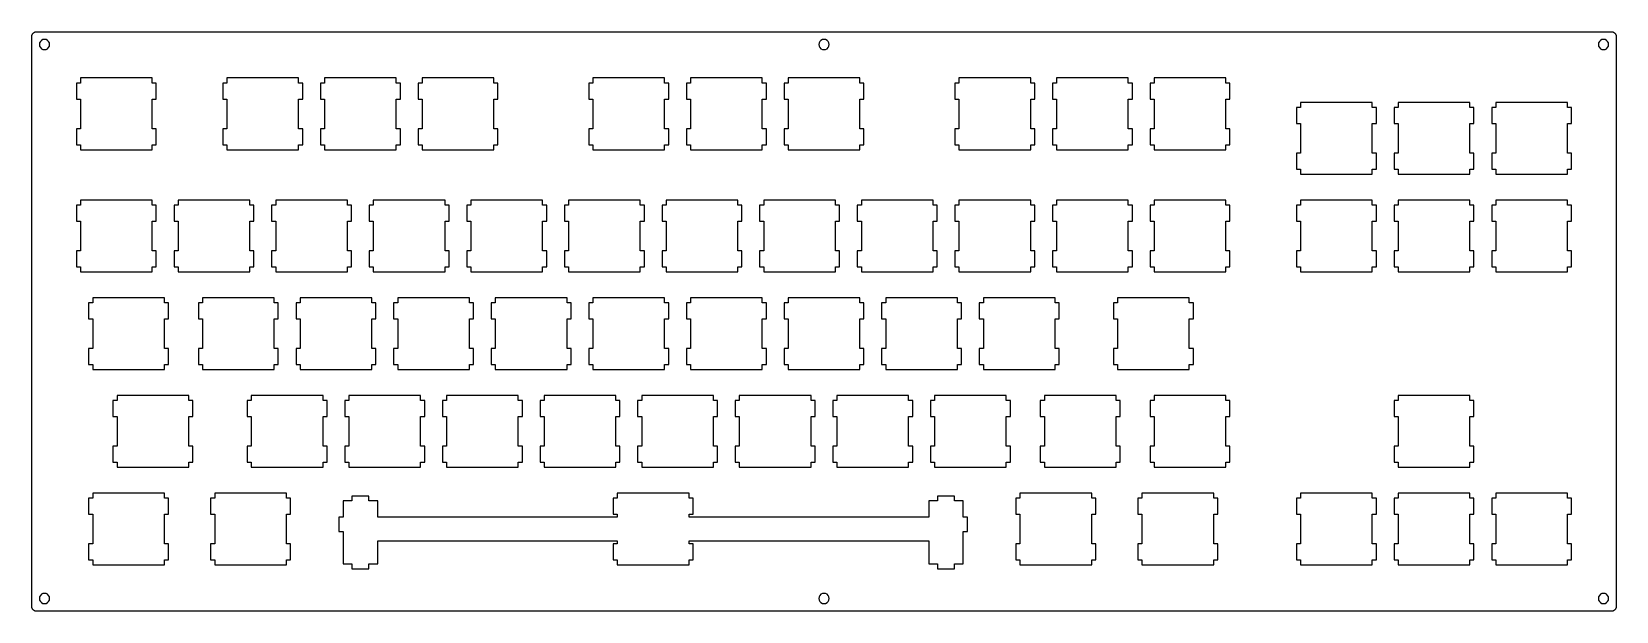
# Model space of a CAD drawing. Extents: x 0 to 309, y 0 to 113.
import ezdxf

# ---------------------------------------------------------------- set-up
doc = ezdxf.new("R2010")
doc.units = 0
doc.layers.get('0').update_dxf_attribs({"linetype": 'CONTINUOUS'})

msp = doc.modelspace()

# ---------------------------------------------------------------- linework, layer by layer
at = {"color": 0}
for p, q in [((0.095085, 112.146), (0.097841, 112.225)), ((0.095085, 1.13275), (0.095085, 112.146)), ((0.097841, 112.225), (0.107487, 112.303)), ((0.107487, 112.303), (0.122645, 112.381)), ((0.122645, 112.381), (0.143316, 112.456)), ((0.143316, 112.456), (0.170877, 112.529)), ((0.170877, 112.529), (0.20395, 112.6)), ((0.20395, 112.6), (0.242535, 112.67)), ((0.242535, 112.67), (0.285254, 112.735)), ((0.285254, 112.735), (0.334863, 112.796)), ((0.334863, 112.796), (0.38723, 112.854)), ((0.38723, 112.854), (0.445107, 112.907)), ((0.445107, 112.907), (0.507118, 112.956)), ((0.507118, 112.956), (0.571885, 112.999)), ((0.571885, 112.999), (0.642165, 113.038)), ((0.642165, 113.038), (0.712445, 113.071)), ((0.712445, 113.071), (0.785481, 113.098)), ((0.785481, 113.098), (0.861275, 113.119)), ((0.861275, 113.119), (0.938445, 113.134)), ((0.938445, 113.134), (1.01699, 113.144)), ((1.01699, 113.144), (1.09554, 113.146)), ((1.09554, 113.146), (308.372, 113.146)), ((2.0078, 111.456), (1.78594, 111.234)), ((2.28617, 111.598), (2.0078, 111.456)), ((2.59485, 111.646), (2.28617, 111.598)), ((2.90491, 111.598), (2.59485, 111.646)), ((3.18189, 111.456), (2.90491, 111.598)), ((3.40513, 111.234), (3.18189, 111.456)), ((154.146, 111.456), (153.924, 111.234)), ((154.423, 111.598), (154.146, 111.456)), ((154.733, 111.646), (154.423, 111.598)), ((155.043, 111.598), (154.733, 111.646)), ((155.32, 111.456), (155.043, 111.598)), ((155.542, 111.234), (155.32, 111.456)), ((306.284, 111.456), (306.061, 111.234)), ((306.561, 111.598), (306.284, 111.456)), ((306.871, 111.646), (306.561, 111.598)), ((307.18, 111.598), (306.871, 111.646)), ((307.458, 111.456), (307.18, 111.598)), ((307.68, 111.234), (307.458, 111.456)), ((308.372, 113.146), (308.449, 113.144)), ((308.449, 113.144), (308.527, 113.134)), ((308.527, 113.134), (308.605, 113.119)), ((308.605, 113.119), (308.681, 113.098)), ((308.681, 113.098), (308.754, 113.071)), ((308.754, 113.071), (308.824, 113.038)), ((308.824, 113.038), (308.894, 112.999)), ((308.894, 112.999), (308.959, 112.956)), ((308.959, 112.956), (309.021, 112.907)), ((309.021, 112.907), (309.079, 112.854)), ((309.079, 112.854), (309.131, 112.796)), ((309.131, 112.796), (309.181, 112.735)), ((309.181, 112.735), (309.223, 112.67)), ((309.223, 112.67), (309.262, 112.6)), ((309.262, 112.6), (309.295, 112.529)), ((309.295, 112.529), (309.323, 112.456)), ((309.323, 112.456), (309.343, 112.381)), ((309.343, 112.381), (309.359, 112.303)), ((309.359, 112.303), (309.367, 112.225)), ((309.367, 112.225), (309.371, 112.146)), ((309.371, 112.146), (309.371, 1.13275)), ((1.644, 110.956), (1.59439, 110.647)), ((1.59439, 110.647), (1.644, 110.337)), ((1.78594, 111.234), (1.644, 110.956)), ((1.644, 110.337), (1.78594, 110.06)), ((1.78594, 110.06), (2.0078, 109.837)), ((2.0078, 109.837), (2.28617, 109.694)), ((2.28617, 109.694), (2.59485, 109.647)), ((2.59485, 109.647), (2.90491, 109.694)), ((2.90491, 109.694), (3.18189, 109.837)), ((3.18189, 109.837), (3.40513, 110.06)), ((3.54707, 110.956), (3.40513, 111.234)), ((3.40513, 110.06), (3.54707, 110.337)), ((3.5953, 110.647), (3.54707, 110.956)), ((3.54707, 110.337), (3.5953, 110.647)), ((153.782, 110.956), (153.734, 110.647)), ((153.734, 110.647), (153.782, 110.337)), ((153.924, 111.234), (153.782, 110.956)), ((153.782, 110.337), (153.924, 110.06)), ((153.924, 110.06), (154.146, 109.837)), ((154.146, 109.837), (154.423, 109.694)), ((154.423, 109.694), (154.733, 109.647)), ((154.733, 109.647), (155.043, 109.694)), ((155.043, 109.694), (155.32, 109.837)), ((155.32, 109.837), (155.542, 110.06)), ((155.684, 110.956), (155.542, 111.234)), ((155.542, 110.06), (155.684, 110.337)), ((155.733, 110.647), (155.684, 110.956)), ((155.684, 110.337), (155.733, 110.647)), ((305.919, 110.956), (305.872, 110.647)), ((305.872, 110.647), (305.919, 110.337)), ((306.061, 111.234), (305.919, 110.956)), ((305.919, 110.337), (306.061, 110.06)), ((306.061, 110.06), (306.284, 109.837)), ((306.284, 109.837), (306.561, 109.694)), ((306.561, 109.694), (306.871, 109.647)), ((306.871, 109.647), (307.18, 109.694)), ((307.18, 109.694), (307.458, 109.837)), ((307.458, 109.837), (307.68, 110.06)), ((307.822, 110.956), (307.68, 111.234)), ((307.68, 110.06), (307.822, 110.337)), ((307.872, 110.647), (307.822, 110.956)), ((307.822, 110.337), (307.872, 110.647)), ((9.62007, 103.123), (8.81944, 103.123)), ((8.81944, 103.123), (8.81944, 100.021)), ((9.62007, 104.122), (9.62007, 103.123)), ((23.6209, 104.122), (9.62007, 104.122)), ((23.6209, 103.123), (23.6209, 104.122)), ((24.4202, 103.123), (23.6209, 103.123)), ((24.4202, 100.021), (24.4202, 103.123)), ((38.1952, 103.123), (37.3959, 103.123)), ((37.3959, 103.123), (37.3959, 100.021)), ((38.1952, 104.122), (38.1952, 103.123)), ((52.1959, 104.122), (38.1952, 104.122)), ((52.1959, 103.123), (52.1959, 104.122)), ((52.9953, 103.123), (52.1959, 103.123)), ((52.9953, 100.021), (52.9953, 103.123)), ((57.2453, 103.123), (56.4459, 103.123)), ((56.4459, 103.123), (56.4459, 100.021)), ((57.2453, 104.122), (57.2453, 103.123)), ((71.2459, 104.122), (57.2453, 104.122)), ((71.2459, 103.123), (71.2459, 104.122)), ((72.0453, 103.123), (71.2459, 103.123)), ((72.0453, 100.021), (72.0453, 103.123)), ((76.2953, 103.123), (75.4959, 103.123)), ((75.4959, 103.123), (75.4959, 100.021)), ((76.2953, 104.122), (76.2953, 103.123)), ((90.2959, 104.122), (76.2953, 104.122)), ((90.2959, 103.123), (90.2959, 104.122)), ((91.0953, 103.123), (90.2959, 103.123)), ((91.0953, 100.021), (91.0953, 103.123)), ((109.633, 103.123), (108.832, 103.123)), ((108.832, 103.123), (108.832, 100.021)), ((109.633, 104.122), (109.633, 103.123)), ((123.632, 104.122), (109.633, 104.122)), ((123.632, 103.123), (123.632, 104.122)), ((124.431, 103.123), (123.632, 103.123)), ((124.431, 100.021), (124.431, 103.123)), ((128.683, 103.123), (127.882, 103.123)), ((127.882, 103.123), (127.882, 100.021)), ((128.683, 104.122), (128.683, 103.123)), ((142.682, 104.122), (128.683, 104.122)), ((142.682, 103.123), (142.682, 104.122)), ((143.483, 103.123), (142.682, 103.123)), ((143.483, 100.021), (143.483, 103.123)), ((147.733, 103.123), (146.932, 103.123)), ((146.932, 103.123), (146.932, 100.021)), ((147.733, 104.122), (147.733, 103.123)), ((161.732, 104.122), (147.733, 104.122)), ((161.732, 103.123), (161.732, 104.122)), ((162.533, 103.123), (161.732, 103.123)), ((162.533, 100.021), (162.533, 103.123)), ((181.07, 103.123), (180.271, 103.123)), ((180.271, 103.123), (180.271, 100.021)), ((181.07, 104.122), (181.07, 103.123)), ((195.071, 104.122), (181.07, 104.122)), ((195.071, 103.123), (195.071, 104.122)), ((195.87, 103.123), (195.071, 103.123)), ((195.87, 100.021), (195.87, 103.123)), ((200.12, 103.123), (199.321, 103.123)), ((199.321, 103.123), (199.321, 100.021)), ((200.12, 104.122), (200.12, 103.123)), ((214.121, 104.122), (200.12, 104.122)), ((214.121, 103.123), (214.121, 104.122)), ((214.92, 103.123), (214.121, 103.123)), ((214.92, 100.021), (214.92, 103.123)), ((219.17, 103.123), (218.371, 103.123)), ((218.371, 103.123), (218.371, 100.021)), ((219.17, 104.122), (219.17, 103.123)), ((233.171, 104.122), (219.17, 104.122)), ((233.171, 103.123), (233.171, 104.122)), ((233.97, 103.123), (233.171, 103.123)), ((233.97, 100.021), (233.97, 103.123)), ((8.81944, 100.021), (9.62007, 100.021)), ((9.62007, 100.021), (9.62007, 94.222)), ((23.6209, 94.222), (23.6209, 100.021)), ((23.6209, 100.021), (24.4202, 100.021)), ((37.3959, 100.021), (38.1952, 100.021)), ((38.1952, 100.021), (38.1952, 94.222)), ((52.1959, 94.222), (52.1959, 100.021)), ((52.1959, 100.021), (52.9953, 100.021)), ((56.4459, 100.021), (57.2453, 100.021)), ((57.2453, 100.021), (57.2453, 94.222)), ((71.2459, 94.222), (71.2459, 100.021)), ((71.2459, 100.021), (72.0453, 100.021)), ((75.4959, 100.021), (76.2953, 100.021)), ((76.2953, 100.021), (76.2953, 94.222)), ((90.2959, 94.222), (90.2959, 100.021)), ((90.2959, 100.021), (91.0953, 100.021)), ((108.832, 100.021), (109.633, 100.021)), ((109.633, 100.021), (109.633, 94.222)), ((123.632, 94.222), (123.632, 100.021)), ((123.632, 100.021), (124.431, 100.021)), ((127.882, 100.021), (128.683, 100.021)), ((128.683, 100.021), (128.683, 94.222)), ((142.682, 94.222), (142.682, 100.021)), ((142.682, 100.021), (143.483, 100.021)), ((146.932, 100.021), (147.733, 100.021)), ((147.733, 100.021), (147.733, 94.222)), ((161.732, 94.222), (161.732, 100.021)), ((161.732, 100.021), (162.533, 100.021)), ((180.271, 100.021), (181.07, 100.021)), ((181.07, 100.021), (181.07, 94.222)), ((195.071, 94.222), (195.071, 100.021)), ((195.071, 100.021), (195.87, 100.021)), ((199.321, 100.021), (200.12, 100.021)), ((200.12, 100.021), (200.12, 94.222)), ((214.121, 94.222), (214.121, 100.021)), ((214.121, 100.021), (214.92, 100.021)), ((218.371, 100.021), (219.17, 100.021)), ((219.17, 100.021), (219.17, 94.222)), ((233.171, 94.222), (233.171, 100.021)), ((233.171, 100.021), (233.97, 100.021)), ((247.745, 99.3592), (247.745, 98.359)), ((261.746, 99.3592), (247.745, 99.3592)), ((261.746, 98.359), (261.746, 99.3592)), ((266.795, 99.3592), (266.795, 98.359)), ((280.796, 99.3592), (266.795, 99.3592)), ((280.796, 98.359), (280.796, 99.3592)), ((285.845, 99.3592), (285.845, 98.359)), ((299.846, 99.3592), (285.845, 99.3592)), ((299.846, 98.359), (299.846, 99.3592)), ((247.745, 98.359), (246.944, 98.359)), ((246.944, 98.359), (246.944, 95.2595)), ((262.545, 98.359), (261.746, 98.359)), ((262.545, 95.2595), (262.545, 98.359)), ((266.795, 98.359), (265.996, 98.359)), ((265.996, 98.359), (265.996, 95.2595)), ((281.595, 98.359), (280.796, 98.359)), ((281.595, 95.2595), (281.595, 98.359)), ((285.845, 98.359), (285.046, 98.359)), ((285.046, 98.359), (285.046, 95.2595)), ((300.645, 98.359), (299.846, 98.359)), ((300.645, 95.2595), (300.645, 98.359)), ((9.62007, 94.222), (8.81944, 94.222)), ((8.81944, 94.222), (8.81944, 91.1214)), ((24.4202, 94.222), (23.6209, 94.222)), ((24.4202, 91.1214), (24.4202, 94.222)), ((38.1952, 94.222), (37.3959, 94.222)), ((37.3959, 94.222), (37.3959, 91.1214)), ((52.9953, 94.222), (52.1959, 94.222)), ((52.9953, 91.1214), (52.9953, 94.222)), ((57.2453, 94.222), (56.4459, 94.222)), ((56.4459, 94.222), (56.4459, 91.1214)), ((72.0453, 94.222), (71.2459, 94.222)), ((72.0453, 91.1214), (72.0453, 94.222)), ((76.2953, 94.222), (75.4959, 94.222)), ((75.4959, 94.222), (75.4959, 91.1214)), ((91.0953, 94.222), (90.2959, 94.222)), ((91.0953, 91.1214), (91.0953, 94.222)), ((109.633, 94.222), (108.832, 94.222)), ((108.832, 94.222), (108.832, 91.1214)), ((124.431, 94.222), (123.632, 94.222)), ((124.431, 91.1214), (124.431, 94.222)), ((128.683, 94.222), (127.882, 94.222)), ((127.882, 94.222), (127.882, 91.1214)), ((143.483, 94.222), (142.682, 94.222)), ((143.483, 91.1214), (143.483, 94.222)), ((147.733, 94.222), (146.932, 94.222)), ((146.932, 94.222), (146.932, 91.1214)), ((162.533, 94.222), (161.732, 94.222)), ((162.533, 91.1214), (162.533, 94.222)), ((181.07, 94.222), (180.271, 94.222)), ((180.271, 94.222), (180.271, 91.1214)), ((195.87, 94.222), (195.071, 94.222)), ((195.87, 91.1214), (195.87, 94.222)), ((200.12, 94.222), (199.321, 94.222)), ((199.321, 94.222), (199.321, 91.1214)), ((214.92, 94.222), (214.121, 94.222)), ((214.92, 91.1214), (214.92, 94.222)), ((219.17, 94.222), (218.371, 94.222)), ((218.371, 94.222), (218.371, 91.1214)), ((233.97, 94.222), (233.171, 94.222)), ((233.97, 91.1214), (233.97, 94.222)), ((246.944, 95.2595), (247.745, 95.2595)), ((247.745, 95.2595), (247.745, 89.4595)), ((261.746, 89.4595), (261.746, 95.2595)), ((261.746, 95.2595), (262.545, 95.2595)), ((265.996, 95.2595), (266.795, 95.2595)), ((266.795, 95.2595), (266.795, 89.4595)), ((280.796, 89.4595), (280.796, 95.2595)), ((280.796, 95.2595), (281.595, 95.2595)), ((285.046, 95.2595), (285.845, 95.2595)), ((285.845, 95.2595), (285.845, 89.4595)), ((299.846, 89.4595), (299.846, 95.2595)), ((299.846, 95.2595), (300.645, 95.2595)), ((8.81944, 91.1214), (9.62007, 91.1214)), ((9.62007, 91.1214), (9.62007, 90.121)), ((9.62007, 90.121), (23.6209, 90.121)), ((23.6209, 90.121), (23.6209, 91.1214)), ((23.6209, 91.1214), (24.4202, 91.1214)), ((37.3959, 91.1214), (38.1952, 91.1214)), ((38.1952, 91.1214), (38.1952, 90.121)), ((38.1952, 90.121), (52.1959, 90.121)), ((52.1959, 90.121), (52.1959, 91.1214)), ((52.1959, 91.1214), (52.9953, 91.1214)), ((56.4459, 91.1214), (57.2453, 91.1214)), ((57.2453, 91.1214), (57.2453, 90.121)), ((57.2453, 90.121), (71.2459, 90.121)), ((71.2459, 90.121), (71.2459, 91.1214)), ((71.2459, 91.1214), (72.0453, 91.1214)), ((75.4959, 91.1214), (76.2953, 91.1214)), ((76.2953, 91.1214), (76.2953, 90.121)), ((76.2953, 90.121), (90.2959, 90.121)), ((90.2959, 90.121), (90.2959, 91.1214)), ((90.2959, 91.1214), (91.0953, 91.1214)), ((108.832, 91.1214), (109.633, 91.1214)), ((109.633, 91.1214), (109.633, 90.121)), ((109.633, 90.121), (123.632, 90.121)), ((123.632, 90.121), (123.632, 91.1214)), ((123.632, 91.1214), (124.431, 91.1214)), ((127.882, 91.1214), (128.683, 91.1214)), ((128.683, 91.1214), (128.683, 90.121)), ((128.683, 90.121), (142.682, 90.121)), ((142.682, 90.121), (142.682, 91.1214)), ((142.682, 91.1214), (143.483, 91.1214)), ((146.932, 91.1214), (147.733, 91.1214)), ((147.733, 91.1214), (147.733, 90.121)), ((147.733, 90.121), (161.732, 90.121)), ((161.732, 90.121), (161.732, 91.1214)), ((161.732, 91.1214), (162.533, 91.1214)), ((180.271, 91.1214), (181.07, 91.1214)), ((181.07, 91.1214), (181.07, 90.121)), ((181.07, 90.121), (195.071, 90.121)), ((195.071, 90.121), (195.071, 91.1214)), ((195.071, 91.1214), (195.87, 91.1214)), ((199.321, 91.1214), (200.12, 91.1214)), ((200.12, 91.1214), (200.12, 90.121)), ((200.12, 90.121), (214.121, 90.121)), ((214.121, 90.121), (214.121, 91.1214)), ((214.121, 91.1214), (214.92, 91.1214)), ((218.371, 91.1214), (219.17, 91.1214)), ((219.17, 91.1214), (219.17, 90.121)), ((219.17, 90.121), (233.171, 90.121)), ((233.171, 90.121), (233.171, 91.1214)), ((233.171, 91.1214), (233.97, 91.1214)), ((247.745, 89.4595), (246.944, 89.4595)), ((246.944, 89.4595), (246.944, 86.3589)), ((262.545, 89.4595), (261.746, 89.4595)), ((262.545, 86.3589), (262.545, 89.4595)), ((266.795, 89.4595), (265.996, 89.4595)), ((265.996, 89.4595), (265.996, 86.3589)), ((281.595, 89.4595), (280.796, 89.4595)), ((281.595, 86.3589), (281.595, 89.4595)), ((285.845, 89.4595), (285.046, 89.4595)), ((285.046, 89.4595), (285.046, 86.3589)), ((300.645, 89.4595), (299.846, 89.4595)), ((300.645, 86.3589), (300.645, 89.4595)), ((246.944, 86.3589), (247.745, 86.3589)), ((247.745, 86.3589), (247.745, 85.3599)), ((247.745, 85.3599), (261.746, 85.3599)), ((261.746, 85.3599), (261.746, 86.3589)), ((261.746, 86.3589), (262.545, 86.3589)), ((265.996, 86.3589), (266.795, 86.3589)), ((266.795, 86.3589), (266.795, 85.3599)), ((266.795, 85.3599), (280.796, 85.3599)), ((280.796, 85.3599), (280.796, 86.3589)), ((280.796, 86.3589), (281.595, 86.3589)), ((285.046, 86.3589), (285.845, 86.3589)), ((285.845, 86.3589), (285.845, 85.3599)), ((285.845, 85.3599), (299.846, 85.3599)), ((299.846, 85.3599), (299.846, 86.3589)), ((299.846, 86.3589), (300.645, 86.3589)), ((9.62007, 79.309), (8.81944, 79.309)), ((8.81944, 79.309), (8.81944, 76.2095)), ((9.62007, 80.3092), (9.62007, 79.309)), ((23.6209, 80.3092), (9.62007, 80.3092)), ((23.6209, 79.309), (23.6209, 80.3092)), ((24.4202, 79.309), (23.6209, 79.309)), ((24.4202, 76.2095), (24.4202, 79.309)), ((28.6701, 79.309), (27.8708, 79.309)), ((27.8708, 79.309), (27.8708, 76.2095)), ((28.6701, 80.3092), (28.6701, 79.309)), ((42.6709, 80.3092), (28.6701, 80.3092)), ((42.6709, 79.309), (42.6709, 80.3092)), ((43.4703, 79.309), (42.6709, 79.309)), ((43.4703, 76.2095), (43.4703, 79.309)), ((47.7203, 79.309), (46.9209, 79.309)), ((46.9209, 79.309), (46.9209, 76.2095)), ((47.7203, 80.3092), (47.7203, 79.309)), ((61.7209, 80.3092), (47.7203, 80.3092)), ((61.7209, 79.309), (61.7209, 80.3092)), ((62.5203, 79.309), (61.7209, 79.309)), ((62.5203, 76.2095), (62.5203, 79.309)), ((66.7703, 79.309), (65.9709, 79.309)), ((65.9709, 79.309), (65.9709, 76.2095)), ((66.7703, 80.3092), (66.7703, 79.309)), ((80.7709, 80.3092), (66.7703, 80.3092)), ((80.7709, 79.309), (80.7709, 80.3092)), ((81.5703, 79.309), (80.7709, 79.309)), ((81.5703, 76.2095), (81.5703, 79.309)), ((85.8203, 79.309), (85.0209, 79.309)), ((85.0209, 79.309), (85.0209, 76.2095)), ((85.8203, 80.3092), (85.8203, 79.309)), ((99.8209, 80.3092), (85.8203, 80.3092)), ((99.8209, 79.309), (99.8209, 80.3092)), ((100.619, 79.309), (99.8209, 79.309)), ((100.619, 76.2095), (100.619, 79.309)), ((104.87, 79.309), (104.071, 79.309)), ((104.071, 79.309), (104.071, 76.2095)), ((104.87, 80.3092), (104.87, 79.309)), ((118.87, 80.3092), (104.87, 80.3092)), ((118.87, 79.309), (118.87, 80.3092)), ((119.669, 79.309), (118.87, 79.309)), ((119.669, 76.2095), (119.669, 79.309)), ((123.92, 79.309), (123.119, 79.309)), ((123.119, 79.309), (123.119, 76.2095)), ((123.92, 80.3092), (123.92, 79.309)), ((137.921, 80.3092), (123.92, 80.3092)), ((137.921, 79.309), (137.921, 80.3092)), ((138.72, 79.309), (137.921, 79.309)), ((138.72, 76.2095), (138.72, 79.309)), ((142.97, 79.309), (142.171, 79.309)), ((142.171, 79.309), (142.171, 76.2095)), ((142.97, 80.3092), (142.97, 79.309)), ((156.971, 80.3092), (142.97, 80.3092)), ((156.971, 79.309), (156.971, 80.3092)), ((157.77, 79.309), (156.971, 79.309)), ((157.77, 76.2095), (157.77, 79.309)), ((162.02, 79.309), (161.221, 79.309)), ((161.221, 79.309), (161.221, 76.2095)), ((162.02, 80.3092), (162.02, 79.309)), ((176.021, 80.3092), (162.02, 80.3092)), ((176.021, 79.309), (176.021, 80.3092)), ((176.82, 79.309), (176.021, 79.309)), ((176.82, 76.2095), (176.82, 79.309)), ((181.07, 79.309), (180.271, 79.309)), ((180.271, 79.309), (180.271, 76.2095)), ((181.07, 80.3092), (181.07, 79.309)), ((195.071, 80.3092), (181.07, 80.3092)), ((195.071, 79.309), (195.071, 80.3092)), ((195.87, 79.309), (195.071, 79.309)), ((195.87, 76.2095), (195.87, 79.309)), ((200.12, 79.309), (199.321, 79.309)), ((199.321, 79.309), (199.321, 76.2095)), ((200.12, 80.3092), (200.12, 79.309)), ((214.121, 80.3092), (200.12, 80.3092)), ((214.121, 79.309), (214.121, 80.3092)), ((214.92, 79.309), (214.121, 79.309)), ((214.92, 76.2095), (214.92, 79.309)), ((219.17, 79.309), (218.371, 79.309)), ((218.371, 79.309), (218.371, 76.2095)), ((219.17, 80.3092), (219.17, 79.309)), ((233.171, 80.3092), (219.17, 80.3092)), ((233.171, 79.309), (233.171, 80.3092)), ((233.97, 79.309), (233.171, 79.309)), ((233.97, 76.2095), (233.97, 79.309)), ((247.745, 79.309), (246.946, 79.309)), ((246.946, 79.309), (246.946, 76.2095)), ((247.745, 80.3092), (247.745, 79.309)), ((261.746, 80.3092), (247.745, 80.3092)), ((261.746, 79.309), (261.746, 80.3092)), ((262.545, 79.309), (261.746, 79.309)), ((262.545, 76.2095), (262.545, 79.309)), ((266.795, 79.309), (265.996, 79.309)), ((265.996, 79.309), (265.996, 76.2095)), ((266.795, 80.3092), (266.795, 79.309)), ((280.796, 80.3092), (266.795, 80.3092)), ((280.796, 79.309), (280.796, 80.3092)), ((281.595, 79.309), (280.796, 79.309)), ((281.595, 76.2095), (281.595, 79.309)), ((285.845, 79.309), (285.046, 79.309)), ((285.046, 79.309), (285.046, 76.2095)), ((285.845, 80.3092), (285.845, 79.309)), ((299.846, 80.3092), (285.845, 80.3092)), ((299.846, 79.309), (299.846, 80.3092)), ((300.645, 79.309), (299.846, 79.309)), ((300.645, 76.2095), (300.645, 79.309)), ((8.81944, 76.2095), (9.62007, 76.2095)), ((9.62007, 76.2095), (9.62007, 70.4095)), ((23.6209, 70.4095), (23.6209, 76.2095)), ((23.6209, 76.2095), (24.4202, 76.2095)), ((27.8708, 76.2095), (28.6701, 76.2095)), ((28.6701, 76.2095), (28.6701, 70.4095)), ((42.6709, 70.4095), (42.6709, 76.2095)), ((42.6709, 76.2095), (43.4703, 76.2095)), ((46.9209, 76.2095), (47.7203, 76.2095)), ((47.7203, 76.2095), (47.7203, 70.4095)), ((61.7209, 70.4095), (61.7209, 76.2095)), ((61.7209, 76.2095), (62.5203, 76.2095)), ((65.9709, 76.2095), (66.7703, 76.2095)), ((66.7703, 76.2095), (66.7703, 70.4095)), ((80.7709, 70.4095), (80.7709, 76.2095)), ((80.7709, 76.2095), (81.5703, 76.2095)), ((85.0209, 76.2095), (85.8203, 76.2095)), ((85.8203, 76.2095), (85.8203, 70.4095)), ((99.8209, 70.4095), (99.8209, 76.2095)), ((99.8209, 76.2095), (100.619, 76.2095)), ((104.071, 76.2095), (104.87, 76.2095)), ((104.87, 76.2095), (104.87, 70.4095)), ((118.87, 70.4095), (118.87, 76.2095)), ((118.87, 76.2095), (119.669, 76.2095)), ((123.119, 76.2095), (123.92, 76.2095)), ((123.92, 76.2095), (123.92, 70.4095)), ((137.921, 70.4095), (137.921, 76.2095)), ((137.921, 76.2095), (138.72, 76.2095)), ((142.171, 76.2095), (142.97, 76.2095)), ((142.97, 76.2095), (142.97, 70.4095)), ((156.971, 70.4095), (156.971, 76.2095)), ((156.971, 76.2095), (157.77, 76.2095)), ((161.221, 76.2095), (162.02, 76.2095)), ((162.02, 76.2095), (162.02, 70.4095)), ((176.021, 70.4095), (176.021, 76.2095)), ((176.021, 76.2095), (176.82, 76.2095)), ((180.271, 76.2095), (181.07, 76.2095)), ((181.07, 76.2095), (181.07, 70.4095)), ((195.071, 70.4095), (195.071, 76.2095)), ((195.071, 76.2095), (195.87, 76.2095)), ((199.321, 76.2095), (200.12, 76.2095)), ((200.12, 76.2095), (200.12, 70.4095)), ((214.121, 70.4095), (214.121, 76.2095)), ((214.121, 76.2095), (214.92, 76.2095)), ((218.371, 76.2095), (219.17, 76.2095)), ((219.17, 76.2095), (219.17, 70.4095)), ((233.171, 70.4095), (233.171, 76.2095)), ((233.171, 76.2095), (233.97, 76.2095)), ((246.946, 76.2095), (247.745, 76.2095)), ((247.745, 76.2095), (247.745, 70.4095)), ((261.746, 70.4095), (261.746, 76.2095)), ((261.746, 76.2095), (262.545, 76.2095)), ((265.996, 76.2095), (266.795, 76.2095)), ((266.795, 76.2095), (266.795, 70.4095)), ((280.796, 70.4095), (280.796, 76.2095)), ((280.796, 76.2095), (281.595, 76.2095)), ((285.046, 76.2095), (285.845, 76.2095)), ((285.845, 76.2095), (285.845, 70.4095)), ((299.846, 70.4095), (299.846, 76.2095)), ((299.846, 76.2095), (300.645, 76.2095)), ((9.62007, 70.4095), (8.81944, 70.4095)), ((8.81944, 70.4095), (8.81944, 67.3089)), ((24.4202, 70.4095), (23.6209, 70.4095)), ((24.4202, 67.3089), (24.4202, 70.4095)), ((28.6701, 70.4095), (27.8708, 70.4095)), ((27.8708, 70.4095), (27.8708, 67.3089)), ((43.4703, 70.4095), (42.6709, 70.4095)), ((43.4703, 67.3089), (43.4703, 70.4095)), ((47.7203, 70.4095), (46.9209, 70.4095)), ((46.9209, 70.4095), (46.9209, 67.3089)), ((62.5203, 70.4095), (61.7209, 70.4095)), ((62.5203, 67.3089), (62.5203, 70.4095)), ((66.7703, 70.4095), (65.9709, 70.4095)), ((65.9709, 70.4095), (65.9709, 67.3089)), ((81.5703, 70.4095), (80.7709, 70.4095)), ((81.5703, 67.3089), (81.5703, 70.4095)), ((85.8203, 70.4095), (85.0209, 70.4095)), ((85.0209, 70.4095), (85.0209, 67.3089)), ((100.619, 70.4095), (99.8209, 70.4095)), ((100.619, 67.3089), (100.619, 70.4095)), ((104.87, 70.4095), (104.071, 70.4095)), ((104.071, 70.4095), (104.071, 67.3089)), ((119.669, 70.4095), (118.87, 70.4095)), ((119.669, 67.3089), (119.669, 70.4095)), ((123.92, 70.4095), (123.119, 70.4095)), ((123.119, 70.4095), (123.119, 67.3089)), ((138.72, 70.4095), (137.921, 70.4095)), ((138.72, 67.3089), (138.72, 70.4095)), ((142.97, 70.4095), (142.171, 70.4095)), ((142.171, 70.4095), (142.171, 67.3089)), ((157.77, 70.4095), (156.971, 70.4095)), ((157.77, 67.3089), (157.77, 70.4095)), ((162.02, 70.4095), (161.221, 70.4095)), ((161.221, 70.4095), (161.221, 67.3089)), ((176.82, 70.4095), (176.021, 70.4095)), ((176.82, 67.3089), (176.82, 70.4095)), ((181.07, 70.4095), (180.271, 70.4095)), ((180.271, 70.4095), (180.271, 67.3089)), ((195.87, 70.4095), (195.071, 70.4095)), ((195.87, 67.3089), (195.87, 70.4095)), ((200.12, 70.4095), (199.321, 70.4095)), ((199.321, 70.4095), (199.321, 67.3089)), ((214.92, 70.4095), (214.121, 70.4095)), ((214.92, 67.3089), (214.92, 70.4095)), ((219.17, 70.4095), (218.371, 70.4095)), ((218.371, 70.4095), (218.371, 67.3089)), ((233.97, 70.4095), (233.171, 70.4095)), ((233.97, 67.3089), (233.97, 70.4095)), ((247.745, 70.4095), (246.946, 70.4095)), ((246.946, 70.4095), (246.946, 67.3089)), ((262.545, 70.4095), (261.746, 70.4095)), ((262.545, 67.3089), (262.545, 70.4095)), ((266.795, 70.4095), (265.996, 70.4095)), ((265.996, 70.4095), (265.996, 67.3089)), ((281.595, 70.4095), (280.796, 70.4095)), ((281.595, 67.3089), (281.595, 70.4095)), ((285.845, 70.4095), (285.046, 70.4095)), ((285.046, 70.4095), (285.046, 67.3089)), ((300.645, 70.4095), (299.846, 70.4095)), ((300.645, 67.3089), (300.645, 70.4095)), ((8.81944, 67.3089), (9.62007, 67.3089)), ((9.62007, 67.3089), (9.62007, 66.3099)), ((9.62007, 66.3099), (23.6209, 66.3099)), ((23.6209, 66.3099), (23.6209, 67.3089)), ((23.6209, 67.3089), (24.4202, 67.3089)), ((27.8708, 67.3089), (28.6701, 67.3089)), ((28.6701, 67.3089), (28.6701, 66.3099)), ((28.6701, 66.3099), (42.6709, 66.3099)), ((42.6709, 66.3099), (42.6709, 67.3089)), ((42.6709, 67.3089), (43.4703, 67.3089)), ((46.9209, 67.3089), (47.7203, 67.3089)), ((47.7203, 67.3089), (47.7203, 66.3099)), ((47.7203, 66.3099), (61.7209, 66.3099)), ((61.7209, 66.3099), (61.7209, 67.3089)), ((61.7209, 67.3089), (62.5203, 67.3089)), ((65.9709, 67.3089), (66.7703, 67.3089)), ((66.7703, 67.3089), (66.7703, 66.3099)), ((66.7703, 66.3099), (80.7709, 66.3099)), ((80.7709, 66.3099), (80.7709, 67.3089)), ((80.7709, 67.3089), (81.5703, 67.3089)), ((85.0209, 67.3089), (85.8203, 67.3089)), ((85.8203, 67.3089), (85.8203, 66.3099)), ((85.8203, 66.3099), (99.8209, 66.3099)), ((99.8209, 66.3099), (99.8209, 67.3089)), ((99.8209, 67.3089), (100.619, 67.3089)), ((104.071, 67.3089), (104.87, 67.3089)), ((104.87, 67.3089), (104.87, 66.3099)), ((104.87, 66.3099), (118.87, 66.3099)), ((118.87, 66.3099), (118.87, 67.3089)), ((118.87, 67.3089), (119.669, 67.3089)), ((123.119, 67.3089), (123.92, 67.3089)), ((123.92, 67.3089), (123.92, 66.3099)), ((123.92, 66.3099), (137.921, 66.3099)), ((137.921, 66.3099), (137.921, 67.3089)), ((137.921, 67.3089), (138.72, 67.3089)), ((142.171, 67.3089), (142.97, 67.3089)), ((142.97, 67.3089), (142.97, 66.3099)), ((142.97, 66.3099), (156.971, 66.3099)), ((156.971, 66.3099), (156.971, 67.3089)), ((156.971, 67.3089), (157.77, 67.3089)), ((161.221, 67.3089), (162.02, 67.3089)), ((162.02, 67.3089), (162.02, 66.3099)), ((162.02, 66.3099), (176.021, 66.3099)), ((176.021, 66.3099), (176.021, 67.3089)), ((176.021, 67.3089), (176.82, 67.3089)), ((180.271, 67.3089), (181.07, 67.3089)), ((181.07, 67.3089), (181.07, 66.3099)), ((181.07, 66.3099), (195.071, 66.3099)), ((195.071, 66.3099), (195.071, 67.3089)), ((195.071, 67.3089), (195.87, 67.3089)), ((199.321, 67.3089), (200.12, 67.3089)), ((200.12, 67.3089), (200.12, 66.3099)), ((200.12, 66.3099), (214.121, 66.3099)), ((214.121, 66.3099), (214.121, 67.3089)), ((214.121, 67.3089), (214.92, 67.3089)), ((218.371, 67.3089), (219.17, 67.3089)), ((219.17, 67.3089), (219.17, 66.3099)), ((219.17, 66.3099), (233.171, 66.3099)), ((233.171, 66.3099), (233.171, 67.3089)), ((233.171, 67.3089), (233.97, 67.3089)), ((246.946, 67.3089), (247.745, 67.3089)), ((247.745, 67.3089), (247.745, 66.3099)), ((247.745, 66.3099), (261.746, 66.3099)), ((261.746, 66.3099), (261.746, 67.3089)), ((261.746, 67.3089), (262.545, 67.3089)), ((265.996, 67.3089), (266.795, 67.3089)), ((266.795, 67.3089), (266.795, 66.3099)), ((266.795, 66.3099), (280.796, 66.3099)), ((280.796, 66.3099), (280.796, 67.3089)), ((280.796, 67.3089), (281.595, 67.3089)), ((285.046, 67.3089), (285.845, 67.3089)), ((285.845, 67.3089), (285.845, 66.3099)), ((285.845, 66.3099), (299.846, 66.3099)), ((299.846, 66.3099), (299.846, 67.3089)), ((299.846, 67.3089), (300.645, 67.3089)), ((12.0013, 60.259), (11.2021, 60.259)), ((11.2021, 60.259), (11.2021, 57.1595)), ((12.0013, 61.2592), (12.0013, 60.259)), ((26.0008, 61.2592), (12.0013, 61.2592)), ((26.0008, 60.259), (26.0008, 61.2592)), ((26.8015, 60.259), (26.0008, 60.259)), ((26.8015, 57.1595), (26.8015, 60.259)), ((33.4326, 60.259), (32.6319, 60.259)), ((32.6319, 60.259), (32.6319, 57.1595)), ((33.4326, 61.2592), (33.4326, 60.259)), ((47.432, 61.2592), (33.4326, 61.2592)), ((47.432, 60.259), (47.432, 61.2592)), ((48.2328, 60.259), (47.432, 60.259)), ((48.2328, 57.1595), (48.2328, 60.259)), ((52.4828, 60.259), (51.6819, 60.259)), ((51.6819, 60.259), (51.6819, 57.1595)), ((52.4828, 61.2592), (52.4828, 60.259)), ((66.482, 61.2592), (52.4828, 61.2592)), ((66.482, 60.259), (66.482, 61.2592)), ((67.2828, 60.259), (66.482, 60.259)), ((67.2828, 57.1595), (67.2828, 60.259)), ((71.5328, 60.259), (70.7319, 60.259)), ((70.7319, 60.259), (70.7319, 57.1595)), ((71.5328, 61.2592), (71.5328, 60.259)), ((85.532, 61.2592), (71.5328, 61.2592)), ((85.532, 60.259), (85.532, 61.2592)), ((86.3328, 60.259), (85.532, 60.259)), ((86.3328, 57.1595), (86.3328, 60.259)), ((90.5827, 60.259), (89.7819, 60.259)), ((89.7819, 60.259), (89.7819, 57.1595)), ((90.5827, 61.2592), (90.5827, 60.259)), ((104.582, 61.2592), (90.5827, 61.2592)), ((104.582, 60.259), (104.582, 61.2592)), ((105.383, 60.259), (104.582, 60.259)), ((105.383, 57.1595), (105.383, 60.259)), ((109.633, 60.259), (108.832, 60.259)), ((108.832, 60.259), (108.832, 57.1595)), ((109.633, 61.2592), (109.633, 60.259)), ((123.632, 61.2592), (109.633, 61.2592)), ((123.632, 60.259), (123.632, 61.2592)), ((124.431, 60.259), (123.632, 60.259)), ((124.431, 57.1595), (124.431, 60.259)), ((128.683, 60.259), (127.882, 60.259)), ((127.882, 60.259), (127.882, 57.1595)), ((128.683, 61.2592), (128.683, 60.259)), ((142.682, 61.2592), (128.683, 61.2592)), ((142.682, 60.259), (142.682, 61.2592)), ((143.483, 60.259), (142.682, 60.259)), ((143.483, 57.1595), (143.483, 60.259)), ((147.733, 60.259), (146.932, 60.259)), ((146.932, 60.259), (146.932, 57.1595)), ((147.733, 61.2592), (147.733, 60.259)), ((161.732, 61.2592), (147.733, 61.2592)), ((161.732, 60.259), (161.732, 61.2592)), ((162.533, 60.259), (161.732, 60.259)), ((162.533, 57.1595), (162.533, 60.259)), ((166.783, 60.259), (165.982, 60.259)), ((165.982, 60.259), (165.982, 57.1595)), ((166.783, 61.2592), (166.783, 60.259)), ((180.782, 61.2592), (166.783, 61.2592)), ((180.782, 60.259), (180.782, 61.2592)), ((181.583, 60.259), (180.782, 60.259)), ((181.583, 57.1595), (181.583, 60.259)), ((185.833, 60.259), (185.032, 60.259)), ((185.032, 60.259), (185.032, 57.1595)), ((185.833, 61.2592), (185.833, 60.259)), ((199.832, 61.2592), (185.833, 61.2592)), ((199.832, 60.259), (199.832, 61.2592)), ((200.633, 60.259), (199.832, 60.259)), ((200.633, 57.1595), (200.633, 60.259)), ((212.027, 60.259), (211.227, 60.259)), ((211.227, 60.259), (211.227, 57.1595)), ((212.027, 61.2592), (212.027, 60.259)), ((226.026, 61.2592), (212.027, 61.2592)), ((226.026, 60.259), (226.026, 61.2592)), ((226.827, 60.259), (226.026, 60.259)), ((226.827, 57.1595), (226.827, 60.259)), ((11.2021, 57.1595), (12.0013, 57.1595)), ((12.0013, 57.1595), (12.0013, 51.3595)), ((26.0008, 51.3595), (26.0008, 57.1595)), ((26.0008, 57.1595), (26.8015, 57.1595)), ((32.6319, 57.1595), (33.4326, 57.1595)), ((33.4326, 57.1595), (33.4326, 51.3595)), ((47.432, 51.3595), (47.432, 57.1595)), ((47.432, 57.1595), (48.2328, 57.1595)), ((51.6819, 57.1595), (52.4828, 57.1595)), ((52.4828, 57.1595), (52.4828, 51.3595)), ((66.482, 51.3595), (66.482, 57.1595)), ((66.482, 57.1595), (67.2828, 57.1595)), ((70.7319, 57.1595), (71.5328, 57.1595)), ((71.5328, 57.1595), (71.5328, 51.3595)), ((85.532, 51.3595), (85.532, 57.1595)), ((85.532, 57.1595), (86.3328, 57.1595)), ((89.7819, 57.1595), (90.5827, 57.1595)), ((90.5827, 57.1595), (90.5827, 51.3595)), ((104.582, 51.3595), (104.582, 57.1595)), ((104.582, 57.1595), (105.383, 57.1595)), ((108.832, 57.1595), (109.633, 57.1595)), ((109.633, 57.1595), (109.633, 51.3595)), ((123.632, 51.3595), (123.632, 57.1595)), ((123.632, 57.1595), (124.431, 57.1595)), ((127.882, 57.1595), (128.683, 57.1595)), ((128.683, 57.1595), (128.683, 51.3595)), ((142.682, 51.3595), (142.682, 57.1595)), ((142.682, 57.1595), (143.483, 57.1595)), ((146.932, 57.1595), (147.733, 57.1595)), ((147.733, 57.1595), (147.733, 51.3595)), ((161.732, 51.3595), (161.732, 57.1595)), ((161.732, 57.1595), (162.533, 57.1595)), ((165.982, 57.1595), (166.783, 57.1595)), ((166.783, 57.1595), (166.783, 51.3595)), ((180.782, 51.3595), (180.782, 57.1595)), ((180.782, 57.1595), (181.583, 57.1595)), ((185.032, 57.1595), (185.833, 57.1595)), ((185.833, 57.1595), (185.833, 51.3595)), ((199.832, 51.3595), (199.832, 57.1595)), ((199.832, 57.1595), (200.633, 57.1595)), ((211.227, 57.1595), (212.027, 57.1595)), ((212.027, 57.1595), (212.027, 51.3595)), ((226.026, 51.3595), (226.026, 57.1595)), ((226.026, 57.1595), (226.827, 57.1595)), ((12.0013, 51.3595), (11.2021, 51.3595)), ((11.2021, 51.3595), (11.2021, 48.2589)), ((26.8015, 51.3595), (26.0008, 51.3595)), ((26.8015, 48.2589), (26.8015, 51.3595)), ((33.4326, 51.3595), (32.6319, 51.3595)), ((32.6319, 51.3595), (32.6319, 48.2589)), ((48.2328, 51.3595), (47.432, 51.3595)), ((48.2328, 48.2589), (48.2328, 51.3595)), ((52.4828, 51.3595), (51.6819, 51.3595)), ((51.6819, 51.3595), (51.6819, 48.2589)), ((67.2828, 51.3595), (66.482, 51.3595)), ((67.2828, 48.2589), (67.2828, 51.3595)), ((71.5328, 51.3595), (70.7319, 51.3595)), ((70.7319, 51.3595), (70.7319, 48.2589)), ((86.3328, 51.3595), (85.532, 51.3595)), ((86.3328, 48.2589), (86.3328, 51.3595)), ((90.5827, 51.3595), (89.7819, 51.3595)), ((89.7819, 51.3595), (89.7819, 48.2589)), ((105.383, 51.3595), (104.582, 51.3595)), ((105.383, 48.2589), (105.383, 51.3595)), ((109.633, 51.3595), (108.832, 51.3595)), ((108.832, 51.3595), (108.832, 48.2589)), ((124.431, 51.3595), (123.632, 51.3595)), ((124.431, 48.2589), (124.431, 51.3595)), ((128.683, 51.3595), (127.882, 51.3595)), ((127.882, 51.3595), (127.882, 48.2589)), ((143.483, 51.3595), (142.682, 51.3595)), ((143.483, 48.2589), (143.483, 51.3595)), ((147.733, 51.3595), (146.932, 51.3595)), ((146.932, 51.3595), (146.932, 48.2589)), ((162.533, 51.3595), (161.732, 51.3595)), ((162.533, 48.2589), (162.533, 51.3595)), ((166.783, 51.3595), (165.982, 51.3595)), ((165.982, 51.3595), (165.982, 48.2589)), ((181.583, 51.3595), (180.782, 51.3595)), ((181.583, 48.2589), (181.583, 51.3595)), ((185.833, 51.3595), (185.032, 51.3595)), ((185.032, 51.3595), (185.032, 48.2589)), ((200.633, 51.3595), (199.832, 51.3595)), ((200.633, 48.2589), (200.633, 51.3595)), ((212.027, 51.3595), (211.227, 51.3595)), ((211.227, 51.3595), (211.227, 48.2589)), ((226.827, 51.3595), (226.026, 51.3595)), ((226.827, 48.2589), (226.827, 51.3595)), ((11.2021, 48.2589), (12.0013, 48.2589)), ((12.0013, 48.2589), (12.0013, 47.2599)), ((12.0013, 47.2599), (26.0008, 47.2599)), ((26.0008, 47.2599), (26.0008, 48.2589)), ((26.0008, 48.2589), (26.8015, 48.2589)), ((32.6319, 48.2589), (33.4326, 48.2589)), ((33.4326, 48.2589), (33.4326, 47.2599)), ((33.4326, 47.2599), (47.432, 47.2599)), ((47.432, 47.2599), (47.432, 48.2589)), ((47.432, 48.2589), (48.2328, 48.2589)), ((51.6819, 48.2589), (52.4828, 48.2589)), ((52.4828, 48.2589), (52.4828, 47.2599)), ((52.4828, 47.2599), (66.482, 47.2599)), ((66.482, 47.2599), (66.482, 48.2589)), ((66.482, 48.2589), (67.2828, 48.2589)), ((70.7319, 48.2589), (71.5328, 48.2589)), ((71.5328, 48.2589), (71.5328, 47.2599)), ((71.5328, 47.2599), (85.532, 47.2599)), ((85.532, 47.2599), (85.532, 48.2589)), ((85.532, 48.2589), (86.3328, 48.2589)), ((89.7819, 48.2589), (90.5827, 48.2589)), ((90.5827, 48.2589), (90.5827, 47.2599)), ((90.5827, 47.2599), (104.582, 47.2599)), ((104.582, 47.2599), (104.582, 48.2589)), ((104.582, 48.2589), (105.383, 48.2589)), ((108.832, 48.2589), (109.633, 48.2589)), ((109.633, 48.2589), (109.633, 47.2599)), ((109.633, 47.2599), (123.632, 47.2599)), ((123.632, 47.2599), (123.632, 48.2589)), ((123.632, 48.2589), (124.431, 48.2589)), ((127.882, 48.2589), (128.683, 48.2589)), ((128.683, 48.2589), (128.683, 47.2599)), ((128.683, 47.2599), (142.682, 47.2599)), ((142.682, 47.2599), (142.682, 48.2589)), ((142.682, 48.2589), (143.483, 48.2589)), ((146.932, 48.2589), (147.733, 48.2589)), ((147.733, 48.2589), (147.733, 47.2599)), ((147.733, 47.2599), (161.732, 47.2599)), ((161.732, 47.2599), (161.732, 48.2589)), ((161.732, 48.2589), (162.533, 48.2589)), ((165.982, 48.2589), (166.783, 48.2589)), ((166.783, 48.2589), (166.783, 47.2599)), ((166.783, 47.2599), (180.782, 47.2599)), ((180.782, 47.2599), (180.782, 48.2589)), ((180.782, 48.2589), (181.583, 48.2589)), ((185.032, 48.2589), (185.833, 48.2589)), ((185.833, 48.2589), (185.833, 47.2599)), ((185.833, 47.2599), (199.832, 47.2599)), ((199.832, 47.2599), (199.832, 48.2589)), ((199.832, 48.2589), (200.633, 48.2589)), ((211.227, 48.2589), (212.027, 48.2589)), ((212.027, 48.2589), (212.027, 47.2599)), ((212.027, 47.2599), (226.026, 47.2599)), ((226.026, 47.2599), (226.026, 48.2589)), ((226.026, 48.2589), (226.827, 48.2589)), ((16.7638, 41.209), (15.9632, 41.209)), ((15.9632, 41.209), (15.9632, 38.1095)), ((16.7638, 42.2092), (16.7638, 41.209)), ((30.7633, 42.2092), (16.7638, 42.2092)), ((30.7633, 41.209), (30.7633, 42.2092)), ((31.564, 41.209), (30.7633, 41.209)), ((31.564, 38.1095), (31.564, 41.209)), ((42.9577, 41.209), (42.1569, 41.209)), ((42.1569, 41.209), (42.1569, 38.1095)), ((42.9577, 42.2092), (42.9577, 41.209)), ((56.957, 42.2092), (42.9577, 42.2092)), ((56.957, 41.209), (56.957, 42.2092)), ((57.7578, 41.209), (56.957, 41.209)), ((57.7578, 38.1095), (57.7578, 41.209)), ((62.0078, 41.209), (61.2069, 41.209)), ((61.2069, 41.209), (61.2069, 38.1095)), ((62.0078, 42.2092), (62.0078, 41.209)), ((76.007, 42.2092), (62.0078, 42.2092)), ((76.007, 41.209), (76.007, 42.2092)), ((76.8078, 41.209), (76.007, 41.209)), ((76.8078, 38.1095), (76.8078, 41.209)), ((81.0578, 41.209), (80.2569, 41.209)), ((80.2569, 41.209), (80.2569, 38.1095)), ((81.0578, 42.2092), (81.0578, 41.209)), ((95.057, 42.2092), (81.0578, 42.2092)), ((95.057, 41.209), (95.057, 42.2092)), ((95.8578, 41.209), (95.057, 41.209)), ((95.8578, 38.1095), (95.8578, 41.209)), ((100.108, 41.209), (99.3069, 41.209)), ((99.3069, 41.209), (99.3069, 38.1095)), ((100.108, 42.2092), (100.108, 41.209)), ((114.107, 42.2092), (100.108, 42.2092)), ((114.107, 41.209), (114.107, 42.2092)), ((114.908, 41.209), (114.107, 41.209)), ((114.908, 38.1095), (114.908, 41.209)), ((119.158, 41.209), (118.357, 41.209)), ((118.357, 41.209), (118.357, 38.1095)), ((119.158, 42.2092), (119.158, 41.209)), ((133.157, 42.2092), (119.158, 42.2092)), ((133.157, 41.209), (133.157, 42.2092)), ((133.958, 41.209), (133.157, 41.209)), ((133.958, 38.1095), (133.958, 41.209)), ((138.208, 41.209), (137.407, 41.209)), ((137.407, 41.209), (137.407, 38.1095)), ((138.208, 42.2092), (138.208, 41.209)), ((152.207, 42.2092), (138.208, 42.2092)), ((152.207, 41.209), (152.207, 42.2092)), ((153.008, 41.209), (152.207, 41.209)), ((153.008, 38.1095), (153.008, 41.209)), ((157.258, 41.209), (156.457, 41.209)), ((156.457, 41.209), (156.457, 38.1095)), ((157.258, 42.2092), (157.258, 41.209)), ((171.257, 42.2092), (157.258, 42.2092)), ((171.257, 41.209), (171.257, 42.2092)), ((172.058, 41.209), (171.257, 41.209)), ((172.058, 38.1095), (172.058, 41.209)), ((176.308, 41.209), (175.507, 41.209)), ((175.507, 41.209), (175.507, 38.1095)), ((176.308, 42.2092), (176.308, 41.209)), ((190.307, 42.2092), (176.308, 42.2092)), ((190.307, 41.209), (190.307, 42.2092)), ((191.108, 41.209), (190.307, 41.209)), ((191.108, 38.1095), (191.108, 41.209)), ((197.739, 41.209), (196.938, 41.209)), ((196.938, 41.209), (196.938, 38.1095)), ((197.739, 42.2092), (197.739, 41.209)), ((211.738, 42.2092), (197.739, 42.2092)), ((211.738, 41.209), (211.738, 42.2092)), ((212.539, 41.209), (211.738, 41.209)), ((212.539, 38.1095), (212.539, 41.209)), ((219.17, 41.209), (218.371, 41.209)), ((218.371, 41.209), (218.371, 38.1095)), ((219.17, 42.2092), (219.17, 41.209)), ((233.171, 42.2092), (219.17, 42.2092)), ((233.171, 41.209), (233.171, 42.2092)), ((233.97, 41.209), (233.171, 41.209)), ((233.97, 38.1095), (233.97, 41.209)), ((266.795, 41.209), (265.996, 41.209)), ((265.996, 41.209), (265.996, 38.1095)), ((266.795, 42.2092), (266.795, 41.209)), ((280.796, 42.2092), (266.795, 42.2092)), ((280.796, 41.209), (280.796, 42.2092)), ((281.595, 41.209), (280.796, 41.209)), ((281.595, 38.1095), (281.595, 41.209)), ((15.9632, 38.1095), (16.7638, 38.1095)), ((16.7638, 38.1095), (16.7638, 32.3095)), ((30.7633, 32.3095), (30.7633, 38.1095)), ((30.7633, 38.1095), (31.564, 38.1095)), ((42.1569, 38.1095), (42.9577, 38.1095)), ((42.9577, 38.1095), (42.9577, 32.3095)), ((56.957, 32.3095), (56.957, 38.1095)), ((56.957, 38.1095), (57.7578, 38.1095)), ((61.2069, 38.1095), (62.0078, 38.1095)), ((62.0078, 38.1095), (62.0078, 32.3095)), ((76.007, 32.3095), (76.007, 38.1095)), ((76.007, 38.1095), (76.8078, 38.1095)), ((80.2569, 38.1095), (81.0578, 38.1095)), ((81.0578, 38.1095), (81.0578, 32.3095)), ((95.057, 32.3095), (95.057, 38.1095)), ((95.057, 38.1095), (95.8578, 38.1095)), ((99.3069, 38.1095), (100.108, 38.1095)), ((100.108, 38.1095), (100.108, 32.3095)), ((114.107, 32.3095), (114.107, 38.1095)), ((114.107, 38.1095), (114.908, 38.1095)), ((118.357, 38.1095), (119.158, 38.1095)), ((119.158, 38.1095), (119.158, 32.3095)), ((133.157, 32.3095), (133.157, 38.1095)), ((133.157, 38.1095), (133.958, 38.1095)), ((137.407, 38.1095), (138.208, 38.1095)), ((138.208, 38.1095), (138.208, 32.3095)), ((152.207, 32.3095), (152.207, 38.1095)), ((152.207, 38.1095), (153.008, 38.1095)), ((156.457, 38.1095), (157.258, 38.1095)), ((157.258, 38.1095), (157.258, 32.3095)), ((171.257, 32.3095), (171.257, 38.1095)), ((171.257, 38.1095), (172.058, 38.1095)), ((175.507, 38.1095), (176.308, 38.1095)), ((176.308, 38.1095), (176.308, 32.3095)), ((190.307, 32.3095), (190.307, 38.1095)), ((190.307, 38.1095), (191.108, 38.1095)), ((196.938, 38.1095), (197.739, 38.1095)), ((197.739, 38.1095), (197.739, 32.3095)), ((211.738, 32.3095), (211.738, 38.1095)), ((211.738, 38.1095), (212.539, 38.1095)), ((218.371, 38.1095), (219.17, 38.1095)), ((219.17, 38.1095), (219.17, 32.3095)), ((233.171, 32.3095), (233.171, 38.1095)), ((233.171, 38.1095), (233.97, 38.1095)), ((265.996, 38.1095), (266.795, 38.1095)), ((266.795, 38.1095), (266.795, 32.3095)), ((280.796, 32.3095), (280.796, 38.1095)), ((280.796, 38.1095), (281.595, 38.1095)), ((16.7638, 32.3095), (15.9632, 32.3095)), ((15.9632, 32.3095), (15.9632, 29.2089)), ((31.564, 32.3095), (30.7633, 32.3095)), ((31.564, 29.2089), (31.564, 32.3095)), ((42.9577, 32.3095), (42.1569, 32.3095)), ((42.1569, 32.3095), (42.1569, 29.2089)), ((57.7578, 32.3095), (56.957, 32.3095)), ((57.7578, 29.2089), (57.7578, 32.3095)), ((62.0078, 32.3095), (61.2069, 32.3095)), ((61.2069, 32.3095), (61.2069, 29.2089)), ((76.8078, 32.3095), (76.007, 32.3095)), ((76.8078, 29.2089), (76.8078, 32.3095)), ((81.0578, 32.3095), (80.2569, 32.3095)), ((80.2569, 32.3095), (80.2569, 29.2089)), ((95.8578, 32.3095), (95.057, 32.3095)), ((95.8578, 29.2089), (95.8578, 32.3095)), ((100.108, 32.3095), (99.3069, 32.3095)), ((99.3069, 32.3095), (99.3069, 29.2089)), ((114.908, 32.3095), (114.107, 32.3095)), ((114.908, 29.2089), (114.908, 32.3095)), ((119.158, 32.3095), (118.357, 32.3095)), ((118.357, 32.3095), (118.357, 29.2089)), ((133.958, 32.3095), (133.157, 32.3095)), ((133.958, 29.2089), (133.958, 32.3095)), ((138.208, 32.3095), (137.407, 32.3095)), ((137.407, 32.3095), (137.407, 29.2089)), ((153.008, 32.3095), (152.207, 32.3095)), ((153.008, 29.2089), (153.008, 32.3095)), ((157.258, 32.3095), (156.457, 32.3095)), ((156.457, 32.3095), (156.457, 29.2089)), ((172.058, 32.3095), (171.257, 32.3095)), ((172.058, 29.2089), (172.058, 32.3095)), ((176.308, 32.3095), (175.507, 32.3095)), ((175.507, 32.3095), (175.507, 29.2089)), ((191.108, 32.3095), (190.307, 32.3095)), ((191.108, 29.2089), (191.108, 32.3095)), ((197.739, 32.3095), (196.938, 32.3095)), ((196.938, 32.3095), (196.938, 29.2089)), ((212.539, 32.3095), (211.738, 32.3095)), ((212.539, 29.2089), (212.539, 32.3095)), ((219.17, 32.3095), (218.371, 32.3095)), ((218.371, 32.3095), (218.371, 29.2089)), ((233.97, 32.3095), (233.171, 32.3095)), ((233.97, 29.2089), (233.97, 32.3095)), ((266.795, 32.3095), (265.996, 32.3095)), ((265.996, 32.3095), (265.996, 29.2089)), ((281.595, 32.3095), (280.796, 32.3095)), ((281.595, 29.2089), (281.595, 32.3095)), ((15.9632, 29.2089), (16.7638, 29.2089)), ((16.7638, 29.2089), (16.7638, 28.2098)), ((16.7638, 28.2098), (30.7633, 28.2098)), ((30.7633, 28.2098), (30.7633, 29.2089)), ((30.7633, 29.2089), (31.564, 29.2089)), ((42.1569, 29.2089), (42.9577, 29.2089)), ((42.9577, 29.2089), (42.9577, 28.2098)), ((42.9577, 28.2098), (56.957, 28.2098)), ((56.957, 28.2098), (56.957, 29.2089)), ((56.957, 29.2089), (57.7578, 29.2089)), ((61.2069, 29.2089), (62.0078, 29.2089)), ((62.0078, 29.2089), (62.0078, 28.2098)), ((62.0078, 28.2098), (76.007, 28.2098)), ((76.007, 28.2098), (76.007, 29.2089)), ((76.007, 29.2089), (76.8078, 29.2089)), ((80.2569, 29.2089), (81.0578, 29.2089)), ((81.0578, 29.2089), (81.0578, 28.2098)), ((81.0578, 28.2098), (95.057, 28.2098)), ((95.057, 28.2098), (95.057, 29.2089)), ((95.057, 29.2089), (95.8578, 29.2089)), ((99.3069, 29.2089), (100.108, 29.2089)), ((100.108, 29.2089), (100.108, 28.2098)), ((100.108, 28.2098), (114.107, 28.2098)), ((114.107, 28.2098), (114.107, 29.2089)), ((114.107, 29.2089), (114.908, 29.2089)), ((118.357, 29.2089), (119.158, 29.2089)), ((119.158, 29.2089), (119.158, 28.2098)), ((119.158, 28.2098), (133.157, 28.2098)), ((133.157, 28.2098), (133.157, 29.2089)), ((133.157, 29.2089), (133.958, 29.2089)), ((137.407, 29.2089), (138.208, 29.2089)), ((138.208, 29.2089), (138.208, 28.2098)), ((138.208, 28.2098), (152.207, 28.2098)), ((152.207, 28.2098), (152.207, 29.2089)), ((152.207, 29.2089), (153.008, 29.2089)), ((156.457, 29.2089), (157.258, 29.2089)), ((157.258, 29.2089), (157.258, 28.2098)), ((157.258, 28.2098), (171.257, 28.2098)), ((171.257, 28.2098), (171.257, 29.2089)), ((171.257, 29.2089), (172.058, 29.2089)), ((175.507, 29.2089), (176.308, 29.2089)), ((176.308, 29.2089), (176.308, 28.2098)), ((176.308, 28.2098), (190.307, 28.2098)), ((190.307, 28.2098), (190.307, 29.2089)), ((190.307, 29.2089), (191.108, 29.2089)), ((196.938, 29.2089), (197.739, 29.2089)), ((197.739, 29.2089), (197.739, 28.2098)), ((197.739, 28.2098), (211.738, 28.2098)), ((211.738, 28.2098), (211.738, 29.2089)), ((211.738, 29.2089), (212.539, 29.2089)), ((218.371, 29.2089), (219.17, 29.2089)), ((219.17, 29.2089), (219.17, 28.2098)), ((219.17, 28.2098), (233.171, 28.2098)), ((233.171, 28.2098), (233.171, 29.2089)), ((233.171, 29.2089), (233.97, 29.2089)), ((265.996, 29.2089), (266.795, 29.2089)), ((266.795, 29.2089), (266.795, 28.2098)), ((266.795, 28.2098), (280.796, 28.2098)), ((280.796, 28.2098), (280.796, 29.2089)), ((280.796, 29.2089), (281.595, 29.2089)), ((12.0013, 22.1589), (11.2021, 22.1589)), ((11.2021, 22.1589), (11.2021, 19.0596)), ((12.0013, 23.1593), (12.0013, 22.1589)), ((26.0008, 23.1593), (12.0013, 23.1593)), ((26.0008, 22.1589), (26.0008, 23.1593)), ((26.8015, 22.1589), (26.0008, 22.1589)), ((26.8015, 19.0596), (26.8015, 22.1589)), ((35.814, 22.1589), (35.0132, 22.1589)), ((35.0132, 22.1589), (35.0132, 19.0596)), ((35.814, 23.1593), (35.814, 22.1589)), ((49.8133, 23.1593), (35.814, 23.1593)), ((49.8133, 22.1589), (49.8133, 23.1593)), ((50.6141, 22.1589), (49.8133, 22.1589)), ((50.6141, 19.0596), (50.6141, 22.1589)), ((62.5962, 21.689), (60.8707, 21.689)), ((60.8707, 21.689), (60.8707, 18.4588)), ((65.895, 22.6095), (62.5962, 22.6095)), ((62.5962, 22.6095), (62.5962, 21.689)), ((65.895, 21.689), (65.895, 22.6095)), ((67.6204, 21.689), (65.895, 21.689)), ((67.6204, 18.4588), (67.6204, 21.689)), ((114.395, 22.1589), (113.596, 22.1589)), ((113.596, 22.1589), (113.596, 19.0596)), ((114.395, 23.1593), (114.395, 22.1589)), ((128.396, 23.1593), (114.395, 23.1593)), ((128.396, 22.1589), (128.396, 23.1593)), ((129.195, 22.1589), (128.396, 22.1589)), ((129.195, 19.0596), (129.195, 22.1589)), ((176.896, 21.689), (175.171, 21.689)), ((175.171, 21.689), (175.171, 18.4588)), ((180.195, 22.6095), (176.896, 22.6095)), ((176.896, 22.6095), (176.896, 21.689)), ((180.195, 21.689), (180.195, 22.6095)), ((181.92, 21.689), (180.195, 21.689)), ((181.92, 18.4588), (181.92, 21.689)), ((192.977, 22.1589), (192.177, 22.1589)), ((192.177, 22.1589), (192.177, 19.0596)), ((192.977, 23.1593), (192.977, 22.1589)), ((206.976, 23.1593), (192.977, 23.1593)), ((206.976, 22.1589), (206.976, 23.1593)), ((207.777, 22.1589), (206.976, 22.1589)), ((207.777, 19.0596), (207.777, 22.1589)), ((216.789, 22.1589), (215.988, 22.1589)), ((215.988, 22.1589), (215.988, 19.0596)), ((216.789, 23.1593), (216.789, 22.1589)), ((230.788, 23.1593), (216.789, 23.1593)), ((230.788, 22.1589), (230.788, 23.1593)), ((231.589, 22.1589), (230.788, 22.1589)), ((231.589, 19.0596), (231.589, 22.1589)), ((247.745, 22.1589), (246.944, 22.1589)), ((246.944, 22.1589), (246.944, 19.0596)), ((247.745, 23.1593), (247.745, 22.1589)), ((261.746, 23.1593), (247.745, 23.1593)), ((261.746, 22.1589), (261.746, 23.1593)), ((262.545, 22.1589), (261.746, 22.1589)), ((262.545, 19.0596), (262.545, 22.1589)), ((266.795, 22.1589), (265.996, 22.1589)), ((265.996, 22.1589), (265.996, 19.0596)), ((266.795, 23.1593), (266.795, 22.1589)), ((280.796, 23.1593), (266.795, 23.1593)), ((280.796, 22.1589), (280.796, 23.1593)), ((281.595, 22.1589), (280.796, 22.1589)), ((281.595, 19.0596), (281.595, 22.1589)), ((285.845, 22.1589), (285.046, 22.1589)), ((285.046, 22.1589), (285.046, 19.0596)), ((285.845, 23.1593), (285.845, 22.1589)), ((299.846, 23.1593), (285.845, 23.1593)), ((299.846, 22.1589), (299.846, 23.1593)), ((300.645, 22.1589), (299.846, 22.1589)), ((300.645, 19.0596), (300.645, 22.1589)), ((11.2021, 19.0596), (12.0013, 19.0596)), ((12.0013, 19.0596), (12.0013, 13.2595)), ((26.0008, 13.2595), (26.0008, 19.0596)), ((26.0008, 19.0596), (26.8015, 19.0596)), ((35.0132, 19.0596), (35.814, 19.0596)), ((35.814, 19.0596), (35.814, 13.2595)), ((49.8133, 13.2595), (49.8133, 19.0596)), ((49.8133, 19.0596), (50.6141, 19.0596)), ((113.596, 19.0596), (114.395, 19.0596)), ((114.395, 19.0596), (114.395, 18.4588)), ((128.396, 18.4588), (128.396, 19.0596)), ((128.396, 19.0596), (129.195, 19.0596)), ((192.177, 19.0596), (192.977, 19.0596)), ((192.977, 19.0596), (192.977, 13.2595)), ((206.976, 13.2595), (206.976, 19.0596)), ((206.976, 19.0596), (207.777, 19.0596)), ((215.988, 19.0596), (216.789, 19.0596)), ((216.789, 19.0596), (216.789, 13.2595)), ((230.788, 13.2595), (230.788, 19.0596)), ((230.788, 19.0596), (231.589, 19.0596)), ((246.944, 19.0596), (247.745, 19.0596)), ((247.745, 19.0596), (247.745, 13.2595)), ((261.746, 13.2595), (261.746, 19.0596)), ((261.746, 19.0596), (262.545, 19.0596)), ((265.996, 19.0596), (266.795, 19.0596)), ((266.795, 19.0596), (266.795, 13.2595)), ((280.796, 13.2595), (280.796, 19.0596)), ((280.796, 19.0596), (281.595, 19.0596)), ((285.046, 19.0596), (285.845, 19.0596)), ((285.845, 19.0596), (285.845, 13.2595)), ((299.846, 13.2595), (299.846, 19.0596)), ((299.846, 19.0596), (300.645, 19.0596)), ((60.8707, 18.4588), (60.0438, 18.4588)), ((60.0438, 18.4588), (60.0438, 15.6586)), ((60.0438, 15.6586), (60.8707, 15.6586)), ((60.8707, 15.6586), (60.8707, 9.38858)), ((114.395, 18.4588), (67.6204, 18.4588)), ((175.171, 18.4588), (128.396, 18.4588)), ((182.746, 18.4588), (181.92, 18.4588)), ((181.92, 9.38858), (181.92, 15.6586)), ((181.92, 15.6586), (182.746, 15.6586)), ((182.746, 15.6586), (182.746, 18.4588)), ((12.0013, 13.2595), (11.2021, 13.2595)), ((11.2021, 13.2595), (11.2021, 10.1589)), ((26.8015, 13.2595), (26.0008, 13.2595)), ((26.8015, 10.1589), (26.8015, 13.2595)), ((35.814, 13.2595), (35.0132, 13.2595)), ((35.0132, 13.2595), (35.0132, 10.1589)), ((50.6141, 13.2595), (49.8133, 13.2595)), ((50.6141, 10.1589), (50.6141, 13.2595)), ((67.6204, 9.38858), (67.6204, 13.8589)), ((67.6204, 13.8589), (114.395, 13.8589)), ((114.395, 13.2595), (113.596, 13.2595)), ((113.596, 13.2595), (113.596, 10.1589)), ((114.395, 13.8589), (114.395, 13.2595)), ((128.396, 13.2595), (128.396, 13.8589)), ((128.396, 13.8589), (175.171, 13.8589)), ((129.195, 13.2595), (128.396, 13.2595)), ((129.195, 10.1589), (129.195, 13.2595)), ((175.171, 13.8589), (175.171, 9.38858)), ((192.977, 13.2595), (192.177, 13.2595)), ((192.177, 13.2595), (192.177, 10.1589)), ((207.777, 13.2595), (206.976, 13.2595)), ((207.777, 10.1589), (207.777, 13.2595)), ((216.789, 13.2595), (215.988, 13.2595)), ((215.988, 13.2595), (215.988, 10.1589)), ((231.589, 13.2595), (230.788, 13.2595)), ((231.589, 10.1589), (231.589, 13.2595)), ((247.745, 13.2595), (246.944, 13.2595)), ((246.944, 13.2595), (246.944, 10.1589)), ((262.545, 13.2595), (261.746, 13.2595)), ((262.545, 10.1589), (262.545, 13.2595)), ((266.795, 13.2595), (265.996, 13.2595)), ((265.996, 13.2595), (265.996, 10.1589)), ((281.595, 13.2595), (280.796, 13.2595)), ((281.595, 10.1589), (281.595, 13.2595)), ((285.845, 13.2595), (285.046, 13.2595)), ((285.046, 13.2595), (285.046, 10.1589)), ((300.645, 13.2595), (299.846, 13.2595)), ((300.645, 10.1589), (300.645, 13.2595)), ((11.2021, 10.1589), (12.0013, 10.1589)), ((12.0013, 10.1589), (12.0013, 9.1598)), ((26.0008, 9.1598), (26.0008, 10.1589)), ((26.0008, 10.1589), (26.8015, 10.1589)), ((35.0132, 10.1589), (35.814, 10.1589)), ((35.814, 10.1589), (35.814, 9.1598)), ((49.8133, 9.1598), (49.8133, 10.1589)), ((49.8133, 10.1589), (50.6141, 10.1589)), ((60.8707, 9.38858), (62.5962, 9.38858)), ((62.5962, 9.38858), (62.5962, 8.40878)), ((65.895, 8.40878), (65.895, 9.38858)), ((65.895, 9.38858), (67.6204, 9.38858)), ((113.596, 10.1589), (114.395, 10.1589)), ((114.395, 10.1589), (114.395, 9.1598)), ((128.396, 9.1598), (128.396, 10.1589)), ((128.396, 10.1589), (129.195, 10.1589)), ((175.171, 9.38858), (176.896, 9.38858)), ((176.896, 9.38858), (176.896, 8.40878)), ((180.195, 8.40878), (180.195, 9.38858)), ((180.195, 9.38858), (181.92, 9.38858)), ((192.177, 10.1589), (192.977, 10.1589)), ((192.977, 10.1589), (192.977, 9.1598)), ((206.976, 9.1598), (206.976, 10.1589)), ((206.976, 10.1589), (207.777, 10.1589)), ((215.988, 10.1589), (216.789, 10.1589)), ((216.789, 10.1589), (216.789, 9.1598)), ((230.788, 9.1598), (230.788, 10.1589)), ((230.788, 10.1589), (231.589, 10.1589)), ((246.944, 10.1589), (247.745, 10.1589)), ((247.745, 10.1589), (247.745, 9.1598)), ((261.746, 9.1598), (261.746, 10.1589)), ((261.746, 10.1589), (262.545, 10.1589)), ((265.996, 10.1589), (266.795, 10.1589)), ((266.795, 10.1589), (266.795, 9.1598)), ((280.796, 9.1598), (280.796, 10.1589)), ((280.796, 10.1589), (281.595, 10.1589)), ((285.046, 10.1589), (285.845, 10.1589)), ((285.845, 10.1589), (285.845, 9.1598)), ((299.846, 9.1598), (299.846, 10.1589)), ((299.846, 10.1589), (300.645, 10.1589)), ((12.0013, 9.1598), (26.0008, 9.1598)), ((35.814, 9.1598), (49.8133, 9.1598)), ((62.5962, 8.40878), (65.895, 8.40878)), ((114.395, 9.1598), (128.396, 9.1598)), ((176.896, 8.40878), (180.195, 8.40878)), ((192.977, 9.1598), (206.976, 9.1598)), ((216.789, 9.1598), (230.788, 9.1598)), ((247.745, 9.1598), (261.746, 9.1598)), ((266.795, 9.1598), (280.796, 9.1598)), ((285.845, 9.1598), (299.846, 9.1598)), ((1.78594, 3.22185), (1.644, 2.94211)), ((2.0078, 3.44234), (1.78594, 3.22185)), ((2.28617, 3.58429), (2.0078, 3.44234)), ((2.59485, 3.63252), (2.28617, 3.58429)), ((2.90491, 3.58429), (2.59485, 3.63252)), ((3.18189, 3.44234), (2.90491, 3.58429)), ((3.40513, 3.22185), (3.18189, 3.44234)), ((3.54707, 2.94211), (3.40513, 3.22185)), ((153.924, 3.22185), (153.782, 2.94211)), ((154.146, 3.44234), (153.924, 3.22185)), ((154.423, 3.58429), (154.146, 3.44234)), ((154.733, 3.63252), (154.423, 3.58429)), ((155.043, 3.58429), (154.733, 3.63252)), ((155.32, 3.44234), (155.043, 3.58429)), ((155.542, 3.22185), (155.32, 3.44234)), ((155.684, 2.94211), (155.542, 3.22185)), ((306.061, 3.22185), (305.919, 2.94211)), ((306.284, 3.44234), (306.061, 3.22185)), ((306.561, 3.58429), (306.284, 3.44234)), ((306.871, 3.63252), (306.561, 3.58429)), ((307.18, 3.58429), (306.871, 3.63252)), ((307.458, 3.44234), (307.18, 3.58429)), ((307.68, 3.22185), (307.458, 3.44234)), ((307.822, 2.94211), (307.68, 3.22185)), ((0.097841, 1.05558), (0.095085, 1.13275)), ((0.107487, 0.977029), (0.097841, 1.05558)), ((0.122645, 0.899859), (0.107487, 0.977029)), ((0.143316, 0.824068), (0.122645, 0.899859)), ((0.170877, 0.749653), (0.143316, 0.824068)), ((0.20395, 0.679372), (0.170877, 0.749653)), ((0.242535, 0.611851), (0.20395, 0.679372)), ((0.285254, 0.545705), (0.242535, 0.611851)), ((0.334863, 0.48369), (0.285254, 0.545705)), ((0.38723, 0.425813), (0.334863, 0.48369)), ((0.445107, 0.373447), (0.38723, 0.425813)), ((0.507118, 0.323839), (0.445107, 0.373447)), ((0.571885, 0.279742), (0.507118, 0.323839)), ((0.642165, 0.242535), (0.571885, 0.279742)), ((0.712445, 0.209462), (0.642165, 0.242535)), ((0.785481, 0.181901), (0.712445, 0.209462)), ((0.861275, 0.16123), (0.785481, 0.181901)), ((0.938445, 0.144694), (0.861275, 0.16123)), ((1.01699, 0.136426), (0.938445, 0.144694)), ((1.09554, 0.13367), (1.01699, 0.136426)), ((308.372, 0.13367), (1.09554, 0.13367)), ((1.644, 2.94211), (1.59439, 2.63343)), ((1.59439, 2.63343), (1.644, 2.32475)), ((1.644, 2.32475), (1.78594, 2.04501)), ((1.78594, 2.04501), (2.0078, 1.82452)), ((2.0078, 1.82452), (2.28617, 1.68258)), ((2.28617, 1.68258), (2.59485, 1.63298)), ((2.59485, 1.63298), (2.90491, 1.68258)), ((2.90491, 1.68258), (3.18189, 1.82452)), ((3.18189, 1.82452), (3.40513, 2.04501)), ((3.40513, 2.04501), (3.54707, 2.32475)), ((3.5953, 2.63343), (3.54707, 2.94211)), ((3.54707, 2.32475), (3.5953, 2.63343)), ((153.782, 2.94211), (153.734, 2.63343)), ((153.734, 2.63343), (153.782, 2.32475)), ((153.782, 2.32475), (153.924, 2.04501)), ((153.924, 2.04501), (154.146, 1.82452)), ((154.146, 1.82452), (154.423, 1.68258)), ((154.423, 1.68258), (154.733, 1.63298)), ((154.733, 1.63298), (155.043, 1.68258)), ((155.043, 1.68258), (155.32, 1.82452)), ((155.32, 1.82452), (155.542, 2.04501)), ((155.542, 2.04501), (155.684, 2.32475)), ((155.733, 2.63343), (155.684, 2.94211)), ((155.684, 2.32475), (155.733, 2.63343)), ((305.919, 2.94211), (305.872, 2.63343)), ((305.872, 2.63343), (305.919, 2.32475)), ((305.919, 2.32475), (306.061, 2.04501)), ((306.061, 2.04501), (306.284, 1.82452)), ((306.284, 1.82452), (306.561, 1.68258)), ((306.561, 1.68258), (306.871, 1.63298)), ((306.871, 1.63298), (307.18, 1.68258)), ((307.18, 1.68258), (307.458, 1.82452)), ((307.458, 1.82452), (307.68, 2.04501)), ((307.68, 2.04501), (307.822, 2.32475)), ((307.872, 2.63343), (307.822, 2.94211)), ((307.822, 2.32475), (307.872, 2.63343)), ((308.449, 0.136426), (308.372, 0.13367)), ((308.527, 0.144694), (308.449, 0.136426)), ((308.605, 0.16123), (308.527, 0.144694)), ((308.681, 0.181901), (308.605, 0.16123)), ((308.754, 0.209462), (308.681, 0.181901)), ((308.824, 0.242535), (308.754, 0.209462)), ((308.894, 0.279742), (308.824, 0.242535)), ((308.959, 0.323839), (308.894, 0.279742)), ((309.021, 0.373447), (308.959, 0.323839)), ((309.079, 0.425813), (309.021, 0.373447)), ((309.131, 0.48369), (309.079, 0.425813)), ((309.181, 0.545705), (309.131, 0.48369)), ((309.223, 0.611851), (309.181, 0.545705)), ((309.262, 0.679372), (309.223, 0.611851)), ((309.295, 0.749653), (309.262, 0.679372)), ((309.323, 0.824068), (309.295, 0.749653)), ((309.343, 0.899859), (309.323, 0.824068)), ((309.359, 0.977029), (309.343, 0.899859)), ((309.367, 1.05558), (309.359, 0.977029)), ((309.371, 1.13275), (309.367, 1.05558))]:
    msp.add_line(p, q, dxfattribs=at)

doc.saveas('drawing.dxf')
